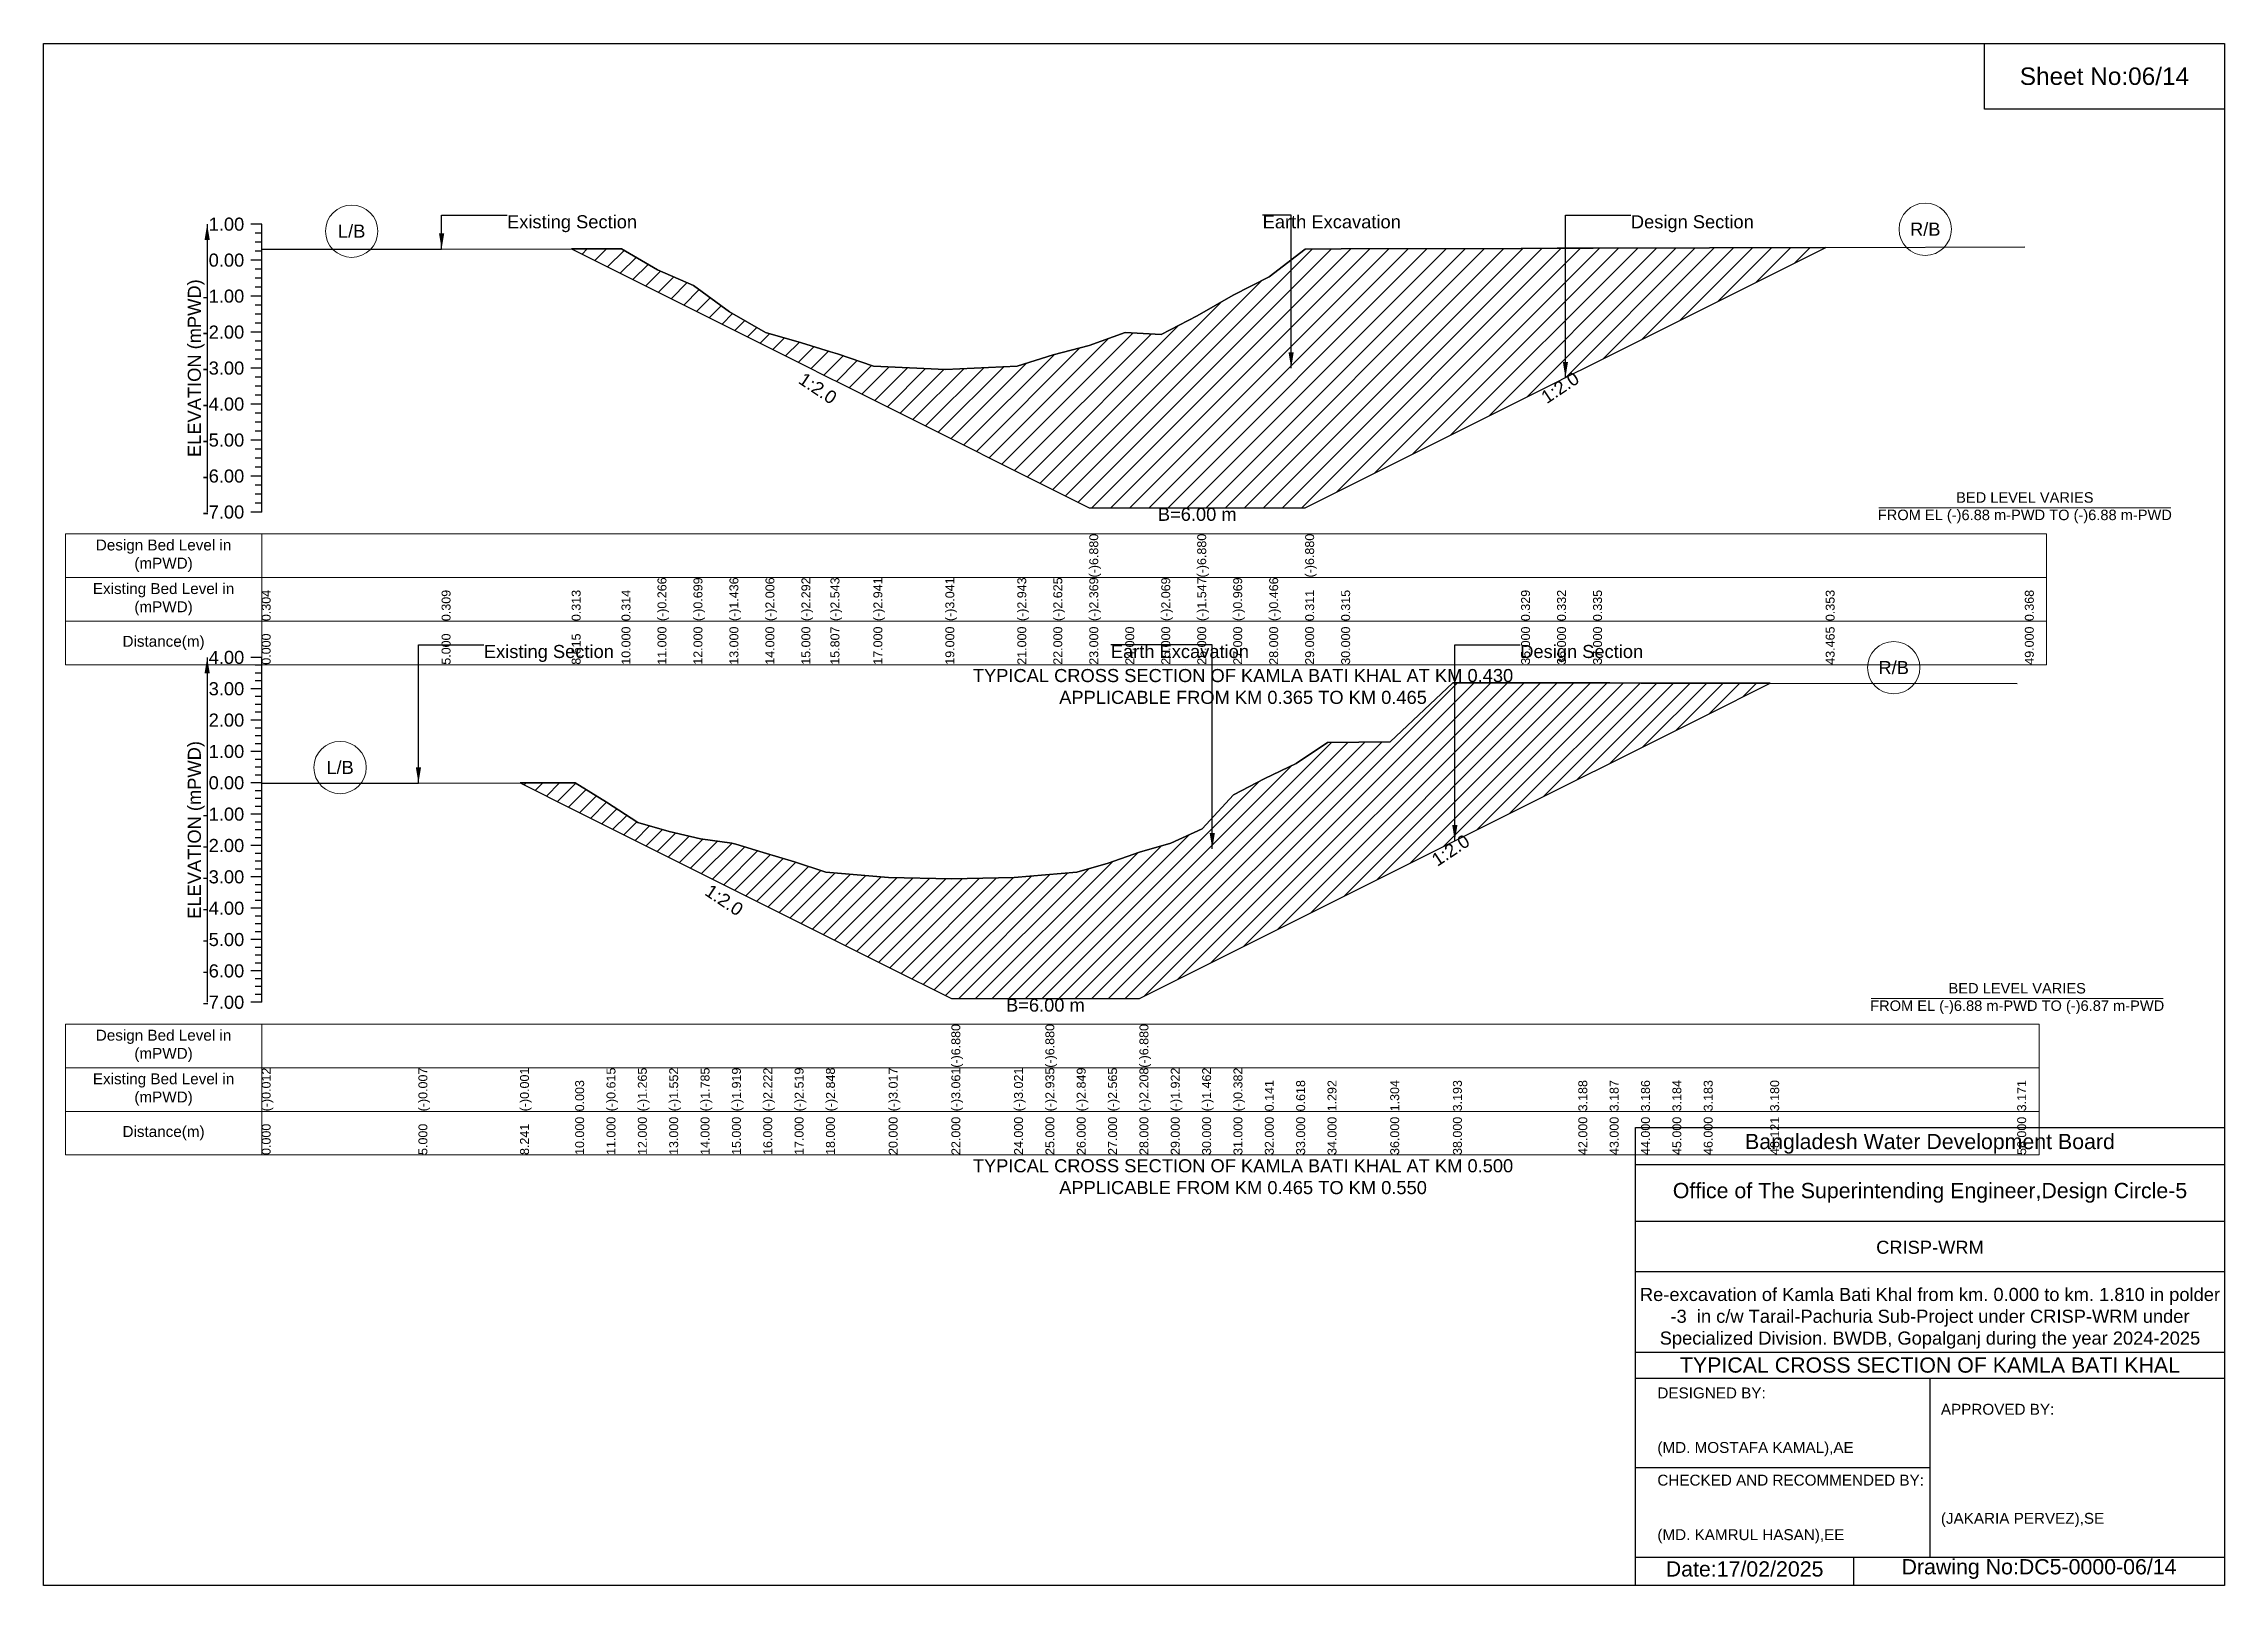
# Model space of a CAD drawing. Header units: inches. Extents: x 91000 to 238000, y -5656 to 51.
# Drawn here: x 150000 to 158000, y -5656 to 0 of the extents above; entities that cross this region are included whole.
import ezdxf

# ---------------------------------------------------------------- set-up
doc = ezdxf.new("R2010")
doc.units = ezdxf.units.IN
doc.header["$LTSCALE"] = 7
doc.header["$MEASUREMENT"] = 0
for name, color, linetype, lineweight in [('Cross section Data Border', 7, 'Continuous', 9), ('Cross Section Labels', 7, 'Continuous', 9), ('Existing_Bed_Level for Xsection', 7, 'Continuous', 25)]:
    doc.layers.add(name, color=color, linetype=linetype, lineweight=lineweight)
doc.styles.get("Standard").update_dxf_attribs({"font": 'arial.ttf'})
doc.dimstyles.get("Standard").update_dxf_attribs({"dimtxt": 0.18, "dimasz": 0.18, "dimexe": 0.18, "dimexo": 0.0625, "dimgap": 0.09, "dimtad": 0, "dimtih": 1, "dimtoh": 1, "dimdec": 4, "dimzin": 0, "dimdsep": 46, "dimtxsty": 'Standard', "dimcen": 0.09, "dimadec": 0, "dimazin": 0, "dimtfac": 1, "dimtdec": 4, "dimtofl": 0, "dimtmove": 0, "dimatfit": 3, "dimfxl": 1, "dimtolj": 1, "dimtzin": 0, "dimarcsym": 0})

msp = doc.modelspace()

# ---------------------------------------------------------------- texts
at = {"attachment_point": 5}
for s, insert, char_height in [('Sheet No:06/14', (157560, -120), 64), ('Bangladesh Water Development Board', (156920, -4036), 56), ('Office of The Superintending Engineer,Design Circle-5', (156920, -4216), 56)]:
    msp.add_mtext(s, dxfattribs=dict(at, insert=insert, char_height=char_height))
for s, insert, char_height, width, attachment_point in [('CRISP-WRM', (156920, -4416), 48, 2240, 5), ('Re-excavation of Kamla Bati Khal from km. 0.000 to km. 1.810 in polder -3  in c/w Tarail-Pachuria Sub-Project under CRISP-WRM under Specialized Division. BWDB, Gopalganj during the year 2024-2025', (156920, -4676), 48, 2160, 5), ('TYPICAL CROSS SECTION OF KAMLA BATI KHAL', (156920, -4848), 56, 2240, 5), ('DESIGNED BY:^J^J^J(MD. MOSTAFA KAMAL),AE', (155920, -5056), 40, 1120, 4), ('APPROVED BY:^J^J^J^J^J^J(JAKARIA PERVEZ),SE', (156960, -5216), 40, 1120, 4), ('CHECKED AND RECOMMENDED BY:^J^J^J(MD. KAMRUL HASAN),EE', (155920, -5376), 40, 1120, 4), ('Date:17/02/2025', (156240, -5596), 56, 1120, 5), ('Drawing No:DC5-0000-06/14', (157320, -5596), 56, 1760, 5)]:
    msp.add_mtext(s, dxfattribs=dict(insert=insert, char_height=char_height, width=width, attachment_point=attachment_point))
at = {"layer": 'Cross section Data Border', "char_height": 40, "width": 640, "attachment_point": 5}
for s, insert in [('Design Bed Level in (mPWD)', (150440, -1878.6)), ('Existing Bed Level in (mPWD)', (150440, -2038.6)), ('Distance(m)', (150440, -2198.6)), ('Design Bed Level in (mPWD)', (150440, -3677)), ('Existing Bed Level in (mPWD)', (150440, -3837)), ('Distance(m)', (150440, -3997))]:
    msp.add_mtext(s, dxfattribs=dict(at, insert=insert))
at = {"layer": 'Cross Section Labels'}
for s, insert, char_height, attachment_point in [('Existing Section', (151700, -629.6), 48, 1), ('Earth Excavation', (154472, -629.6), 48, 1), ('Design Section', (155822.7, -629.6), 48, 1), ('L/B', (151130, -688.1), 48, 5), ('R/B', (156902.7, -681), 48, 5), ('BED LEVEL VARIES ^JFROM EL (-)6.88 m-PWD TO (-)6.88 m-PWD', (157268, -1702.7), 38.4, 5), ('B=6.00 m', (154232, -1702.7), 48, 2), ('Existing Section', (151615, -2206), 48, 1), ('Earth Excavation', (153915, -2206), 48, 1), ('Design Section', (155416.9, -2206), 48, 1), ('TYPICAL CROSS SECTION OF KAMLA BATI KHAL AT KM 0.430^JAPPLICABLE FROM KM 0.365 TO KM 0.465', (154400, -2358.6), 48, 5), ('R/B', (156786.9, -2289.3), 48, 5), ('L/B', (151087.5, -2655.6), 48, 5), ('B=6.00 m', (153675, -3503.2), 48, 2), ('BED LEVEL VARIES ^JFROM EL (-)6.88 m-PWD TO (-)6.87 m-PWD', (157240, -3503.2), 38.4, 5), ('TYPICAL CROSS SECTION OF KAMLA BATI KHAL AT KM 0.500^JAPPLICABLE FROM KM 0.465 TO KM 0.550', (154400, -4157), 48, 5)]:
    msp.add_mtext(s, dxfattribs=dict(at, insert=insert, char_height=char_height, attachment_point=attachment_point))
at = {"layer": 'Cross Section Labels', "char_height": 48, "attachment_point": 2}
for insert, rotation in [((152853.6, -1244.5), 326.30993), ((155549.7, -1241.9), 33.69007), ((155148.2, -2939.1), 33.69007), ((152510.1, -3122), 326.30993)]:
    msp.add_mtext('1:2.0', dxfattribs=dict(at, insert=insert, rotation=rotation))
at = {"layer": 'Existing_Bed_Level for Xsection', "char_height": 48, "attachment_point": 6}
for s, insert in [('1.00', (150736, -662.6)), ('0.00', (150736, -794.6)), ('-1.00', (150736, -926.6)), ('-2.00', (150736, -1058.6)), ('-3.00', (150736, -1190.6)), ('-4.00', (150736, -1322.6)), ('-5.00', (150736, -1454.6)), ('-6.00', (150736, -1586.6)), ('-7.00', (150736, -1718.6)), ('4.00', (150736, -2252)), ('3.00', (150736, -2367)), ('2.00', (150736, -2482)), ('1.00', (150736, -2597)), ('0.00', (150736, -2712)), ('-1.00', (150736, -2827)), ('-2.00', (150736, -2942)), ('-3.00', (150736, -3057)), ('-4.00', (150736, -3172)), ('-5.00', (150736, -3287)), ('-6.00', (150736, -3402)), ('-7.00', (150736, -3517))]:
    msp.add_mtext(s, dxfattribs=dict(at, insert=insert))
at = {"layer": 'Existing_Bed_Level for Xsection', "rotation": 90}
for s, insert, char_height, attachment_point in [('ELEVATION (mPWD)', (150560, -1190.6), 48, 5), ('(-)6.880', (153836, -1958.6), 32.8, 1), ('(-)6.880', (154232, -1958.6), 32.8, 1), ('(-)6.880', (154628, -1958.6), 32.8, 1), ('(-)0.266', (152252, -2118.6), 32.8, 1), ('(-)0.699', (152384, -2118.6), 32.8, 1), ('(-)1.436', (152516, -2118.6), 32.8, 1), ('(-)2.006', (152648, -2118.6), 32.8, 1), ('(-)2.292', (152780, -2118.6), 32.8, 1), ('(-)2.543', (152886.6, -2118.6), 32.8, 1), ('(-)2.941', (153044, -2118.6), 32.8, 1), ('(-)3.041', (153308, -2118.6), 32.8, 1), ('(-)2.943', (153572, -2118.6), 32.8, 1), ('(-)2.625', (153704, -2118.6), 32.8, 1), ('(-)2.369', (153836, -2118.6), 32.8, 1), ('(-)2.069', (154100, -2118.6), 32.8, 1), ('(-)1.547', (154232, -2118.6), 32.8, 1), ('(-)0.969', (154364, -2118.6), 32.8, 1), ('(-)0.466', (154496, -2118.6), 32.8, 1), ('0.304', (150800, -2118.6), 32.8, 1), ('0.309', (151460, -2118.6), 32.8, 1), ('0.313', (151937.1, -2118.6), 32.8, 1), ('0.314', (152120, -2118.6), 32.8, 1), ('0.311', (154628, -2118.6), 32.8, 1), ('0.315', (154760, -2118.6), 32.8, 1), ('0.329', (155420, -2118.6), 32.8, 1), ('0.332', (155552, -2118.6), 32.8, 1), ('0.335', (155684, -2118.6), 32.8, 1), ('0.353', (156537.4, -2118.6), 32.8, 1), ('0.368', (157268, -2118.6), 32.8, 1), ('10.000', (152120, -2278.6), 32.8, 1), ('11.000', (152252, -2278.6), 32.8, 1), ('12.000', (152384, -2278.6), 32.8, 1), ('13.000', (152516, -2278.6), 32.8, 1), ('14.000', (152648, -2278.6), 32.8, 1), ('15.000', (152780, -2278.6), 32.8, 1), ('15.807', (152886.6, -2278.6), 32.8, 1), ('17.000', (153044, -2278.6), 32.8, 1), ('19.000', (153308, -2278.6), 32.8, 1), ('21.000', (153572, -2278.6), 32.8, 1), ('22.000', (153704, -2278.6), 32.8, 1), ('23.000', (153836, -2278.6), 32.8, 1), ('24.000', (153968, -2278.6), 32.8, 1), ('25.000', (154100, -2278.6), 32.8, 1), ('26.000', (154232, -2278.6), 32.8, 1), ('27.000', (154364, -2278.6), 32.8, 1), ('28.000', (154496, -2278.6), 32.8, 1), ('29.000', (154628, -2278.6), 32.8, 1), ('30.000', (154760, -2278.6), 32.8, 1), ('35.000', (155420, -2278.6), 32.8, 1), ('36.000', (155552, -2278.6), 32.8, 1), ('37.000', (155684, -2278.6), 32.8, 1), ('43.465', (156537.4, -2278.6), 32.8, 1), ('49.000', (157268, -2278.6), 32.8, 1), ('0.000', (150800, -2278.6), 32.8, 1), ('5.000', (151460, -2278.6), 32.8, 1), ('8.615', (151937.1, -2278.6), 32.8, 1), ('ELEVATION (mPWD)', (150560, -2884.5), 48, 5), ('(-)6.880', (153330, -3757), 32.8, 1), ('(-)6.880', (153675, -3757), 32.8, 1), ('(-)6.880', (154020, -3757), 32.8, 1), ('(-)0.012', (150800, -3917), 32.8, 1), ('(-)0.007', (151375, -3917), 32.8, 1), ('(-)0.001', (151747.7, -3917), 32.8, 1), ('(-)0.615', (152065, -3917), 32.8, 1), ('(-)1.265', (152180, -3917), 32.8, 1), ('(-)1.552', (152295, -3917), 32.8, 1), ('(-)1.785', (152410, -3917), 32.8, 1), ('(-)1.919', (152525, -3917), 32.8, 1), ('(-)2.222', (152640, -3917), 32.8, 1), ('(-)2.519', (152755, -3917), 32.8, 1), ('(-)2.848', (152870, -3917), 32.8, 1), ('(-)3.017', (153100, -3917), 32.8, 1), ('(-)3.061', (153330, -3917), 32.8, 1), ('(-)3.021', (153560, -3917), 32.8, 1), ('(-)2.935', (153675, -3917), 32.8, 1), ('(-)2.849', (153790, -3917), 32.8, 1), ('(-)2.565', (153905, -3917), 32.8, 1), ('(-)2.208', (154020, -3917), 32.8, 1), ('(-)1.922', (154135, -3917), 32.8, 1), ('(-)1.462', (154250, -3917), 32.8, 1), ('(-)0.382', (154365, -3917), 32.8, 1), ('0.003', (151950, -3917), 32.8, 1), ('0.141', (154480, -3917), 32.8, 1), ('0.618', (154595, -3917), 32.8, 1), ('1.292', (154710, -3917), 32.8, 1), ('1.304', (154940, -3917), 32.8, 1), ('3.193', (155170, -3917), 32.8, 1), ('3.188', (155630, -3917), 32.8, 1), ('3.187', (155745, -3917), 32.8, 1), ('3.186', (155860, -3917), 32.8, 1), ('3.184', (155975, -3917), 32.8, 1), ('3.183', (156090, -3917), 32.8, 1), ('3.180', (156333.9, -3917), 32.8, 1), ('3.171', (157240, -3917), 32.8, 1), ('0.000', (150800, -4077), 32.8, 1), ('5.000', (151375, -4077), 32.8, 1), ('8.241', (151747.7, -4077), 32.8, 1), ('10.000', (151950, -4077), 32.8, 1), ('11.000', (152065, -4077), 32.8, 1), ('12.000', (152180, -4077), 32.8, 1), ('13.000', (152295, -4077), 32.8, 1), ('14.000', (152410, -4077), 32.8, 1), ('15.000', (152525, -4077), 32.8, 1), ('16.000', (152640, -4077), 32.8, 1), ('17.000', (152755, -4077), 32.8, 1), ('18.000', (152870, -4077), 32.8, 1), ('20.000', (153100, -4077), 32.8, 1), ('22.000', (153330, -4077), 32.8, 1), ('24.000', (153560, -4077), 32.8, 1), ('25.000', (153675, -4077), 32.8, 1), ('26.000', (153790, -4077), 32.8, 1), ('27.000', (153905, -4077), 32.8, 1), ('28.000', (154020, -4077), 32.8, 1), ('29.000', (154135, -4077), 32.8, 1), ('30.000', (154250, -4077), 32.8, 1), ('31.000', (154365, -4077), 32.8, 1), ('32.000', (154480, -4077), 32.8, 1), ('33.000', (154595, -4077), 32.8, 1), ('34.000', (154710, -4077), 32.8, 1), ('36.000', (154940, -4077), 32.8, 1), ('38.000', (155170, -4077), 32.8, 1), ('42.000', (155630, -4077), 32.8, 1), ('43.000', (155745, -4077), 32.8, 1), ('44.000', (155860, -4077), 32.8, 1), ('45.000', (155975, -4077), 32.8, 1), ('46.000', (156090, -4077), 32.8, 1), ('48.121', (156333.9, -4077), 32.8, 1), ('56.000', (157240, -4077), 32.8, 1)]:
    msp.add_mtext(s, dxfattribs=dict(at, insert=insert, char_height=char_height, attachment_point=attachment_point))

# ---------------------------------------------------------------- hatches: boundary and pattern name
at = {"layer": 'Existing_Bed_Level for Xsection'}
h = msp.add_hatch(dxfattribs=at)
h.set_pattern_fill('ANSI31', color=256, scale=396, style=0)
h.paths.add_polyline_path([(151937.1, -753.3), (152120, -844.7), (152252, -910.7), (152384, -976.7), (152516, -1042.7), (152648, -1108.7), (152780, -1174.7), (152886.6, -1228), (152912, -1240.7), (153044, -1306.7), (153308, -1438.7), (153572, -1570.7), (153704, -1636.7), (153836, -1702.7), (153968, -1702.7), (154100, -1702.7), (154232, -1702.7), (154364, -1702.7), (154496, -1702.7), (154628, -1702.7), (154760, -1636.7), (155420, -1306.7), (155552, -1240.7), (155582.7, -1225.4), (155684, -1174.7), (156537.4, -748), (155684, -750.4), (155582.7, -750.7), (155552, -750.8), (155420, -751.2), (154760, -753), (154628, -753.5), (154496, -856.1), (154364, -922.5), (154232, -998.8), (154100, -1067.7), (153968, -1059.4), (153836, -1107.3), (153704, -1141.1), (153572, -1183.1), (153308, -1196), (153044, -1182.8), (152912, -1138.2), (152886.6, -1130.3), (152780, -1097.1), (152648, -1059.4), (152516, -984.1), (152384, -886.9), (152252, -829.7), (152120, -753.1)])
h = msp.add_hatch(dxfattribs=at)
h.set_pattern_fill('ANSI31', color=256, scale=345, style=0)
h.paths.add_polyline_path([(151747.7, -2712), (151950, -2813.2), (152065, -2870.7), (152180, -2928.2), (152295, -2985.7), (152410, -3043.2), (152525, -3100.7), (152538.9, -3107.6), (152640, -3158.2), (152755, -3215.7), (152870, -3273.2), (153100, -3388.2), (153330, -3503.2), (153560, -3503.2), (153675, -3503.2), (153790, -3503.2), (153905, -3503.2), (154020, -3503.2), (154135, -3445.7), (154250, -3388.2), (154365, -3330.7), (154480, -3273.2), (154595, -3215.7), (154710, -3158.2), (154940, -3043.2), (155170, -2928.2), (155176.9, -2924.7), (155630, -2698.2), (155745, -2640.7), (155860, -2583.2), (155975, -2525.7), (156090, -2468.2), (156333.9, -2346.2), (156090, -2345.9), (155975, -2345.8), (155860, -2345.7), (155745, -2345.5), (155630, -2345.4), (155176.9, -2344.8), (155170, -2344.8), (154940, -2562), (154710, -2563.4), (154595, -2640.9), (154480, -2695.8), (154365, -2755.9), (154250, -2880.1), (154135, -2933), (154020, -2965.9), (153905, -3007), (153790, -3039.6), (153675, -3049.5), (153560, -3059.4), (153330, -3064), (153100, -3058.9), (152870, -3039.5), (152755, -3001.7), (152640, -2967.5), (152538.9, -2936.9), (152525, -2932.7), (152410, -2917.3), (152295, -2890.5), (152180, -2857.5), (152065, -2782.7), (151950, -2711.6)])

# ---------------------------------------------------------------- linework, layer by layer
for points in [[(150000, 0), (158000, 0), (158000, -5656), (150000, -5656)], [(157120, 0), (158000, 0), (158000, -240), (157120, -240)]]:
    msp.add_lwpolyline(points, close=True)
for points in [[(155840, -5656), (155840, -3976), (158000, -3976)], [(155840, -4112), (158000, -4112)], [(155840, -4320), (158000, -4320)], [(155840, -4504), (158000, -4504)], [(155840, -4800), (158000, -4800)], [(155840, -4896), (158000, -4896)], [(156920, -4896), (156920, -5552)], [(155840, -5224), (156920, -5224)], [(155840, -5552), (158000, -5552)], [(156640, -5552), (156640, -5656)]]:
    msp.add_lwpolyline(points)
at = {"layer": 'Cross section Data Border'}
for points in [[(150080, -1798.6), (157348, -1798.6), (157348, -2278.6), (150080, -2278.6)], [(150080, -3597), (157320, -3597), (157320, -4077), (150080, -4077)]]:
    msp.add_lwpolyline(points, close=True, dxfattribs=at)
for points in [[(150800, -1798.6), (150800, -2278.6)], [(150080, -1958.6), (157348, -1958.6)], [(150080, -2118.6), (157348, -2118.6)], [(150800, -3597), (150800, -4077)], [(150080, -3757), (157320, -3757)], [(150080, -3917), (157320, -3917)]]:
    msp.add_lwpolyline(points, dxfattribs=at)
at = {"layer": 'Cross Section Labels'}
for points in [[(156732.2, -1702.7), (157803.8, -1702.7)], [(156704.2, -3503.2), (157775.8, -3503.2)]]:
    msp.add_lwpolyline(points, dxfattribs=at)
for centre in [(151130, -688.1), (156902.7, -681), (156786.9, -2289.3), (151087.5, -2655.6)]:
    msp.add_circle(centre, 96, dxfattribs=at)
at = {"layer": 'Existing_Bed_Level for Xsection'}
for points in [[(150800, -662.6), (150760, -662.6)], [(150800, -695.6), (150776, -695.6)], [(150800, -1718.6), (150800, -1586.6), (150800, -1454.6), (150800, -1322.6), (150800, -1190.6), (150800, -1058.6), (150800, -926.6), (150800, -794.6), (150800, -662.6)], [(150800, -794.6), (150760, -794.6)], [(150800, -728.6), (150776, -728.6)], [(150800, -761.6), (150776, -761.6)], [(150800, -754.5), (151460, -753.8), (151937.1, -753.3), (152120, -753.1), (152252, -829.7), (152384, -886.9), (152516, -984.1), (152648, -1059.4), (152780, -1097.1), (152886.6, -1130.3), (152912, -1138.2), (153044, -1182.8), (153308, -1196), (153572, -1183.1), (153704, -1141.1), (153836, -1107.3), (153836, -1107.3), (153968, -1059.4), (154100, -1067.7), (154232, -998.8), (154232, -998.8), (154364, -922.5), (154496, -856.1), (154628, -753.5), (154628, -753.5), (154760, -753), (155420, -751.2), (155552, -750.8), (155582.7, -750.7), (155684, -750.4), (156537.4, -748), (157268, -746)], [(150800, -827.6), (150776, -827.6)], [(150800, -860.6), (150776, -860.6)], [(150800, -926.6), (150760, -926.6)], [(150800, -893.6), (150776, -893.6)], [(150800, -959.6), (150776, -959.6)], [(150800, -992.6), (150776, -992.6)], [(150800, -1025.6), (150776, -1025.6)], [(150800, -1058.6), (150760, -1058.6)], [(150800, -1091.6), (150776, -1091.6)], [(150800, -1190.6), (150760, -1190.6)], [(150800, -1124.6), (150776, -1124.6)], [(150800, -1157.6), (150776, -1157.6)], [(150800, -1223.6), (150776, -1223.6)], [(150800, -1256.6), (150776, -1256.6)], [(150800, -1322.6), (150760, -1322.6)], [(150800, -1289.6), (150776, -1289.6)], [(150800, -1355.6), (150776, -1355.6)], [(150800, -1388.6), (150776, -1388.6)], [(150800, -1421.6), (150776, -1421.6)], [(150800, -1454.6), (150760, -1454.6)], [(150800, -1487.6), (150776, -1487.6)], [(150800, -1586.6), (150760, -1586.6)], [(150800, -1520.6), (150776, -1520.6)], [(150800, -1553.6), (150776, -1553.6)], [(150800, -1619.6), (150776, -1619.6)], [(150800, -1652.6), (150776, -1652.6)], [(150800, -1718.6), (150760, -1718.6)], [(150800, -1685.6), (150776, -1685.6)], [(150800, -2252), (150760, -2252)], [(150800, -2280.7), (150776, -2280.7)], [(150800, -2309.5), (150776, -2309.5)], [(150800, -3517), (150800, -3402), (150800, -3287), (150800, -3172), (150800, -3057), (150800, -2942), (150800, -2827), (150800, -2712), (150800, -2597), (150800, -2482), (150800, -2367), (150800, -2252)], [(150800, -2367), (150760, -2367)], [(150800, -2338.2), (150776, -2338.2)], [(150800, -2395.7), (150776, -2395.7)], [(150800, -2713.4), (151375, -2712.8), (151747.7, -2712), (151950, -2711.6), (152065, -2782.7), (152180, -2857.5), (152295, -2890.5), (152410, -2917.3), (152525, -2932.7), (152538.9, -2936.9), (152640, -2967.5), (152755, -3001.7), (152870, -3039.5), (153100, -3058.9), (153330, -3064), (153330, -3064), (153560, -3059.4), (153675, -3049.5), (153675, -3049.5), (153790, -3039.6), (153905, -3007), (154020, -2965.9), (154020, -2965.9), (154135, -2933), (154250, -2880.1), (154365, -2755.9), (154480, -2695.8), (154595, -2640.9), (154710, -2563.4), (154940, -2562), (155170, -2344.8), (155176.9, -2344.8), (155630, -2345.4), (155745, -2345.5), (155860, -2345.7), (155975, -2345.8), (156090, -2345.9), (156333.9, -2346.2), (157240, -2347.4)], [(150800, -2424.5), (150776, -2424.5)], [(150800, -2453.2), (150776, -2453.2)], [(150800, -2482), (150760, -2482)], [(150800, -2510.7), (150776, -2510.7)], [(150800, -2539.5), (150776, -2539.5)], [(150800, -2597), (150760, -2597)], [(150800, -2568.2), (150776, -2568.2)], [(150800, -2625.7), (150776, -2625.7)], [(150800, -2712), (150760, -2712)], [(150800, -2654.5), (150776, -2654.5)], [(150800, -2683.2), (150776, -2683.2)], [(150800, -2740.7), (150776, -2740.7)], [(150800, -2769.5), (150776, -2769.5)], [(150800, -2798.2), (150776, -2798.2)], [(150800, -2827), (150760, -2827)], [(150800, -2855.7), (150776, -2855.7)], [(150800, -2942), (150760, -2942)], [(150800, -2884.5), (150776, -2884.5)], [(150800, -2913.2), (150776, -2913.2)], [(150800, -2970.7), (150776, -2970.7)], [(150800, -2999.5), (150776, -2999.5)], [(150800, -3028.2), (150776, -3028.2)], [(150800, -3057), (150760, -3057)], [(150800, -3085.7), (150776, -3085.7)], [(150800, -3114.5), (150776, -3114.5)], [(150800, -3172), (150760, -3172)], [(150800, -3143.2), (150776, -3143.2)], [(150800, -3200.7), (150776, -3200.7)], [(150800, -3229.5), (150776, -3229.5)], [(150800, -3258.2), (150776, -3258.2)], [(150800, -3287), (150760, -3287)], [(150800, -3315.7), (150776, -3315.7)], [(150800, -3344.5), (150776, -3344.5)], [(150800, -3402), (150760, -3402)], [(150800, -3373.2), (150776, -3373.2)], [(150800, -3430.7), (150776, -3430.7)], [(150800, -3517), (150760, -3517)], [(150800, -3459.5), (150776, -3459.5)], [(150800, -3488.2), (150776, -3488.2)]]:
    msp.add_lwpolyline(points, dxfattribs=at)
for points in [[(151937.1, -753.3), (152120, -844.7), (152252, -910.7), (152384, -976.7), (152516, -1042.7), (152648, -1108.7), (152780, -1174.7), (152886.6, -1228), (152912, -1240.7), (153044, -1306.7), (153308, -1438.7), (153572, -1570.7), (153704, -1636.7), (153836, -1702.7), (153836, -1702.7), (153968, -1702.7), (154100, -1702.7), (154232, -1702.7), (154232, -1702.7), (154364, -1702.7), (154496, -1702.7), (154628, -1702.7), (154628, -1702.7), (154760, -1636.7), (155420, -1306.7), (155552, -1240.7), (155582.7, -1225.4), (155684, -1174.7), (156537.4, -748), (156537.4, -748), (156537.4, -748), (155684, -750.4), (155582.7, -750.7), (155552, -750.8), (155420, -751.2), (154760, -753), (154628, -753.5), (154628, -753.5), (154496, -856.1), (154364, -922.5), (154232, -998.8), (154232, -998.8), (154100, -1067.7), (153968, -1059.4), (153836, -1107.3), (153836, -1107.3), (153704, -1141.1), (153572, -1183.1), (153308, -1196), (153044, -1182.8), (152912, -1138.2), (152886.6, -1130.3), (152780, -1097.1), (152648, -1059.4), (152516, -984.1), (152384, -886.9), (152252, -829.7), (152120, -753.1)], [(151747.7, -2712), (151950, -2813.2), (152065, -2870.7), (152180, -2928.2), (152295, -2985.7), (152410, -3043.2), (152525, -3100.7), (152538.9, -3107.6), (152640, -3158.2), (152755, -3215.7), (152870, -3273.2), (153100, -3388.2), (153330, -3503.2), (153330, -3503.2), (153560, -3503.2), (153675, -3503.2), (153675, -3503.2), (153790, -3503.2), (153905, -3503.2), (154020, -3503.2), (154020, -3503.2), (154135, -3445.7), (154250, -3388.2), (154365, -3330.7), (154480, -3273.2), (154595, -3215.7), (154710, -3158.2), (154940, -3043.2), (155170, -2928.2), (155176.9, -2924.7), (155630, -2698.2), (155745, -2640.7), (155860, -2583.2), (155975, -2525.7), (156090, -2468.2), (156333.9, -2346.2), (156090, -2345.9), (155975, -2345.8), (155860, -2345.7), (155745, -2345.5), (155630, -2345.4), (155176.9, -2344.8), (155170, -2344.8), (154940, -2562), (154710, -2563.4), (154595, -2640.9), (154480, -2695.8), (154365, -2755.9), (154250, -2880.1), (154135, -2933), (154020, -2965.9), (154020, -2965.9), (153905, -3007), (153790, -3039.6), (153675, -3049.5), (153675, -3049.5), (153560, -3059.4), (153330, -3064), (153330, -3064), (153100, -3058.9), (152870, -3039.5), (152755, -3001.7), (152640, -2967.5), (152538.9, -2936.9), (152525, -2932.7), (152410, -2917.3), (152295, -2890.5), (152180, -2857.5), (152065, -2782.7), (151950, -2711.6)]]:
    msp.add_lwpolyline(points, close=True, dxfattribs=at)

msp.set_redraw_order([(e.dxf.handle, doc.entitydb.next_handle()) for e in msp.query("TEXT MTEXT ATTDEF DIMENSION ARC_DIMENSION")])  # texts and dimensions are drawn at this point

# ---------------------------------------------------------------- leaders
at = {"layer": 'Cross Section Labels', "annotation_type": 0, "has_hookline": 1}
for points, hookline_direction, text_width in [([(151460, -753.8), (151460, -629.6), (151699.9, -629.6)], 0, 467.2), ([(154576.5, -1190.2), (154576.5, -629.6), (154471.9, -629.6)], 0, 497), ([(155582.7, -1225.4), (155582.7, -629.6), (155822.6, -629.6)], 0, 441.2), ([(151375, -2712.8), (151375, -2206), (151614.9, -2206)], 0, 467.2), ([(154287.2, -2954), (154287.2, -2206), (153915.1, -2206)], 1, 497), ([(155176.9, -2924.7), (155176.9, -2206), (155416.9, -2206)], 0, 441.2)]:
    msp.add_leader(points, dimstyle='Standard', override={"dimasz": 57.6}, dxfattribs=dict(at, hookline_direction=hookline_direction, text_width=text_width))
at = {"layer": 'Existing_Bed_Level for Xsection'}
for points in [[(150600, -662.6), (150600, -1718.6)], [(150600, -2252), (150600, -3517)]]:
    msp.add_leader(points, dimstyle='Standard', override={"dimasz": 57.6}, dxfattribs=at)

doc.saveas('drawing.dxf')
